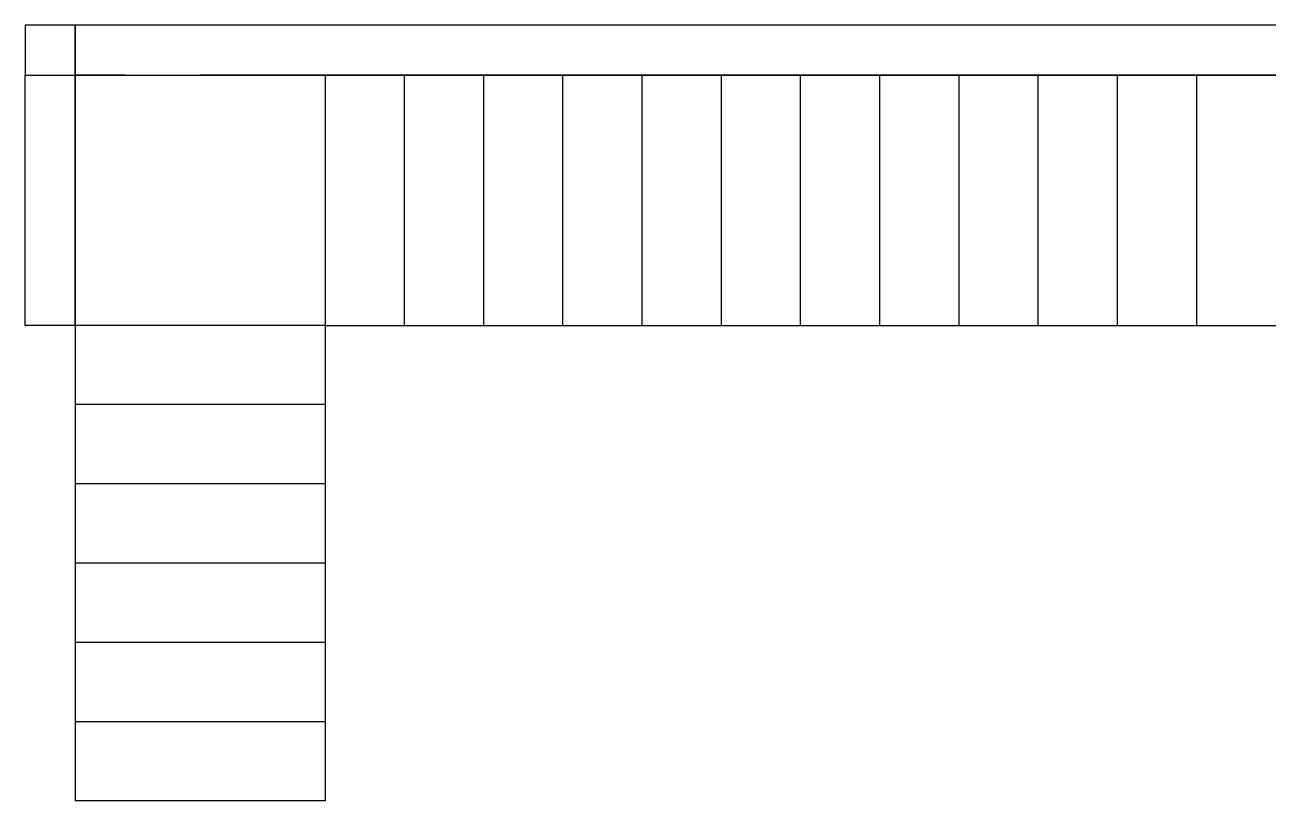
# Model space of a CAD drawing. Header units: centimetres. Extents: x -262314 to 1497847, y -126598 to 219599.
# Drawn here: x 733594 to 738594, y 67443 to 70543 of the extents above; entities that cross this region are included whole.
import ezdxf

# ---------------------------------------------------------------- set-up
doc = ezdxf.new("R2010")
doc.units = ezdxf.units.CM
doc.layers.add('I-STAIRS', color=44, linetype='Continuous')
doc.layers.add('Mur de soutenement', color=1, linetype='Continuous')

msp = doc.modelspace()

# ---------------------------------------------------------------- linework, layer by layer
at = {"layer": 'I-STAIRS'}
for p, q in [((738593.72, 70343.39), (734293.72, 70343.39)), ((735110.39, 69343.39), (735110.39, 70343.39)), ((735427.06, 69343.39), (735427.06, 70343.39)), ((735743.72, 69343.39), (735743.72, 70343.39)), ((736060.39, 69343.39), (736060.39, 70343.39)), ((736377.06, 69343.39), (736377.06, 70343.39)), ((736693.72, 69343.39), (736693.72, 70343.39)), ((737010.39, 69343.39), (737010.39, 70343.39)), ((737327.06, 69343.39), (737327.06, 70343.39)), ((737643.72, 69343.39), (737643.72, 70343.39)), ((737960.39, 69343.39), (737960.39, 70343.39)), ((738277.06, 69343.39), (738277.06, 70343.39)), ((733793.72, 69343.39), (733793.72, 67443.39)), ((734793.72, 69343.39), (738593.72, 69343.39)), ((734793.72, 69343.39), (734793.72, 67443.39)), ((734793.72, 69026.72), (733793.72, 69026.72)), ((734793.72, 68710.05), (733793.72, 68710.05)), ((734793.72, 68393.39), (733793.72, 68393.39)), ((734793.72, 68076.72), (733793.72, 68076.72)), ((734793.72, 67760.05), (733793.72, 67760.05)), ((734793.72, 67443.39), (733793.72, 67443.39))]:
    msp.add_line(p, q, dxfattribs=at)
msp.add_lwpolyline([(733793.72, 70343.39), (734793.72, 70343.39), (734793.72, 69343.39), (733793.72, 69343.39)], close=True, dxfattribs=at)
at = {"layer": 'Mur de soutenement'}
for p, q in [((738593.72, 70543.39), (733793.72, 70543.39)), ((733793.72, 70543.39), (733793.72, 70343.39)), ((733793.72, 70343.39), (738593.72, 70343.39)), ((733993.72, 70343.39), (733793.72, 70343.39))]:
    msp.add_line(p, q, dxfattribs=at)
for points in [[(733593.72, 70343.39), (733793.72, 70343.39), (733793.72, 70543.39), (733593.72, 70543.39)], [(733593.72, 70343.39), (733793.72, 70343.39), (733793.72, 69343.39), (733593.72, 69343.39)]]:
    msp.add_lwpolyline(points, close=True, dxfattribs=at)

doc.saveas('drawing.dxf')
